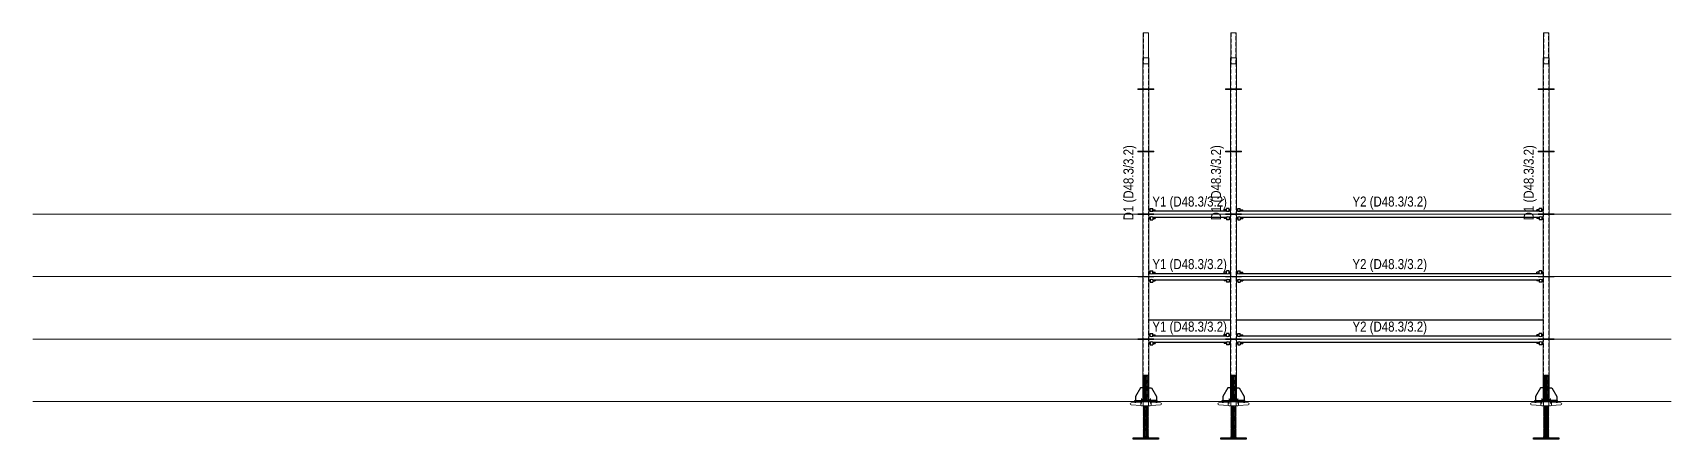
# Model space of a CAD drawing. Header units: millimetres. Extents: x 1363 to 2673, y 1173 to 1498.
import ezdxf
from ezdxf.enums import TextEntityAlignment as Align

# ---------------------------------------------------------------- set-up
doc = ezdxf.new("R2010")
doc.units = ezdxf.units.MM
doc.linetypes.add('DASHED', pattern=[0.75, 0.5, -0.25])
doc.linetypes.add('HIDDEN2', pattern=[4.7625, 3.175, -1.5875])
for name, color, linetype, lineweight in [('ISKELE BOLT (BEYKENT)', 5, 'Continuous', 20), ('ISKELE DETAY GIZLI (BEYKENT)', 8, 'HIDDEN2', 15), ('ISKELE DIKEY (BEYKENT)', 150, 'Continuous', 20), ('ISKELE FLANS (BEYKENT)', 160, 'Continuous', 20), ('ISKELE KOT (BEYKENT)', 253, 'DASHED', 20), ('ISKELE TABAN (BEYKENT)', 7, 'Continuous', 25), ('ISKELE YATAY (BEYKENT)', 210, 'Continuous', 30), ('TOPUK TAHTASI (BEYKENT)', 9, 'Continuous', 15), ('YAZI (BEYKENT)', 4, 'Continuous', 20)]:
    doc.layers.add(name, color=color, linetype=linetype, lineweight=lineweight)
doc.styles.add('YAZI (BEYKENT)', font='')
doc.styles.get('YAZI (BEYKENT)').set_extended_font_data('Bahnschrift Light Condensed')

msp = doc.modelspace()

# ---------------------------------------------------------------- texts
at = {"layer": 'YAZI (BEYKENT)', "style": 'YAZI (BEYKENT)'}
for p in [(2239.2, 1377.6), (2309.2, 1377.6), (2559.2, 1377.6)]:
    msp.add_text('D1 (D48.3/3.2)', height=8, rotation=90, dxfattribs=at).set_placement(p, align=Align.MIDDLE_CENTER)
for s, p in [('Y1 (D48.3/3.2)', (2288.1, 1362.6)), ('Y2 (D48.3/3.2)', (2448.1, 1362.6)), ('Y1 (D48.3/3.2)', (2288.1, 1312.6)), ('Y2 (D48.3/3.2)', (2448.1, 1312.6)), ('Y1 (D48.3/3.2)', (2288.1, 1262.6)), ('Y2 (D48.3/3.2)', (2448.1, 1262.6))]:
    msp.add_text(s, height=8, dxfattribs=at).set_placement(p, align=Align.MIDDLE_CENTER)

# ---------------------------------------------------------------- hatches: boundary and pattern name
at = {"layer": 'ISKELE BOLT (BEYKENT)'}
h = msp.add_hatch(color=256, dxfattribs=at)
h.dxf.hatch_style = 1
h.paths.add_polyline_path([(2250.5, 1203.6), (2248.7, 1203.6), (2248.7, 1202.6), (2250.5, 1202.6)])
h = msp.add_hatch(color=256, dxfattribs=at)
h.dxf.hatch_style = 1
h.paths.add_polyline_path([(2257.6, 1203.6), (2255.8, 1203.6), (2255.8, 1202.6), (2257.6, 1202.6)])
h = msp.add_hatch(color=256, dxfattribs=at)
h.dxf.hatch_style = 1
h.paths.add_polyline_path([(2320.5, 1203.6), (2318.7, 1203.6), (2318.7, 1202.6), (2320.5, 1202.6)])
h = msp.add_hatch(color=256, dxfattribs=at)
h.dxf.hatch_style = 1
h.paths.add_polyline_path([(2327.6, 1203.6), (2325.8, 1203.6), (2325.8, 1202.6), (2327.6, 1202.6)])
h = msp.add_hatch(color=256, dxfattribs=at)
h.dxf.hatch_style = 1
h.paths.add_polyline_path([(2570.5, 1203.6), (2568.7, 1203.6), (2568.7, 1202.6), (2570.5, 1202.6)])
h = msp.add_hatch(color=256, dxfattribs=at)
h.dxf.hatch_style = 1
h.paths.add_polyline_path([(2577.6, 1203.6), (2575.8, 1203.6), (2575.8, 1202.6), (2577.6, 1202.6)])
h = msp.add_hatch(color=256, dxfattribs=at)
h.dxf.hatch_style = 1
h.paths.add_polyline_path([(2246.1, 1173.6), (2245.1, 1173.6), (2245.1, 1172.6), (2246.1, 1172.6)])
h = msp.add_hatch(color=256, dxfattribs=at)
h.dxf.hatch_style = 1
h.paths.add_polyline_path([(2261.2, 1173.6), (2260.2, 1173.6), (2260.2, 1172.6), (2261.2, 1172.6)])
h = msp.add_hatch(color=256, dxfattribs=at)
h.dxf.hatch_style = 1
h.paths.add_polyline_path([(2316.1, 1173.6), (2315.1, 1173.6), (2315.1, 1172.6), (2316.1, 1172.6)])
h = msp.add_hatch(color=256, dxfattribs=at)
h.dxf.hatch_style = 1
h.paths.add_polyline_path([(2331.2, 1173.6), (2330.2, 1173.6), (2330.2, 1172.6), (2331.2, 1172.6)])
h = msp.add_hatch(color=256, dxfattribs=at)
h.dxf.hatch_style = 1
h.paths.add_polyline_path([(2566.1, 1173.6), (2565.1, 1173.6), (2565.1, 1172.6), (2566.1, 1172.6)])
h = msp.add_hatch(color=256, dxfattribs=at)
h.dxf.hatch_style = 1
h.paths.add_polyline_path([(2581.2, 1173.6), (2580.2, 1173.6), (2580.2, 1172.6), (2581.2, 1172.6)])

# ---------------------------------------------------------------- linework, layer by layer
for p, q in [((2248.7, 1203.6), (2248.7, 1202.6)), ((2248.7, 1203.6), (2248.7, 1202.6)), ((2248.7, 1203.6), (2250.5, 1203.6)), ((2248.7, 1202.6), (2250.5, 1202.6)), ((2249, 1202.2), (2249.7, 1202.6)), ((2249, 1199.5), (2249, 1202.2)), ((2249, 1199.5), (2249.7, 1199.2)), ((2249.6, 1205.1), (2249.6, 1201.1)), ((2249.6, 1205.1), (2249.6, 1201.1)), ((2251, 1202.6), (2249.7, 1202.6)), ((2256.6, 1199.2), (2249.7, 1199.2)), ((2251, 1202.2), (2250.3, 1202.6)), ((2251, 1199.5), (2250.3, 1199.2)), ((2250.5, 1203.6), (2250.5, 1202.6)), ((2250.5, 1203.6), (2250.5, 1202.6)), ((2251, 1202.2), (2252.4, 1202.6)), ((2255.3, 1202.6), (2251, 1202.6)), ((2251, 1202.2), (2251, 1199.5)), ((2251, 1199.5), (2252.4, 1199.2)), ((2251, 1198.4), (2255.3, 1197.6)), ((2251, 1197.6), (2255.3, 1196.9)), ((2251, 1196.9), (2255.3, 1196.1)), ((2251, 1196.1), (2255.3, 1195.3)), ((2251, 1195.3), (2255.3, 1194.6)), ((2251, 1194.6), (2255.3, 1193.8)), ((2251, 1193.8), (2255.3, 1193)), ((2251, 1193), (2255.3, 1192.3)), ((2251, 1192.3), (2255.3, 1191.5)), ((2251.1, 1199.2), (2255.3, 1198.4)), ((2251.7, 1198.8), (2254.6, 1198)), ((2251.7, 1198), (2254.6, 1197.3)), ((2251.7, 1197.3), (2254.6, 1196.5)), ((2251.7, 1196.5), (2254.6, 1195.7)), ((2251.7, 1195.7), (2254.6, 1195)), ((2251.7, 1195), (2254.6, 1194.2)), ((2251.7, 1194.2), (2254.6, 1193.4)), ((2251.7, 1193.4), (2254.6, 1192.7)), ((2251.7, 1192.7), (2254.6, 1191.9)), ((2253.2, 1199.2), (2254.6, 1198.8)), ((2255.3, 1202.2), (2253.9, 1202.6)), ((2255.3, 1199.5), (2253.9, 1199.2)), ((2255.3, 1202.2), (2256, 1202.6)), ((2256.6, 1202.6), (2255.3, 1202.6)), ((2255.3, 1202.2), (2255.3, 1199.5)), ((2255.3, 1199.5), (2256, 1199.2)), ((2255.8, 1203.6), (2255.8, 1202.6)), ((2255.8, 1203.6), (2255.8, 1202.6)), ((2255.8, 1203.6), (2257.6, 1203.6)), ((2255.8, 1202.6), (2257.6, 1202.6)), ((2257.3, 1202.2), (2256.6, 1202.6)), ((2257.3, 1199.5), (2256.6, 1199.2)), ((2256.7, 1205.1), (2256.7, 1201.1)), ((2257.3, 1199.5), (2257.3, 1202.2)), ((2257.6, 1203.6), (2257.6, 1202.6)), ((2257.6, 1203.6), (2257.6, 1202.6)), ((2318.7, 1203.6), (2318.7, 1202.6)), ((2318.7, 1203.6), (2318.7, 1202.6)), ((2318.7, 1203.6), (2320.5, 1203.6)), ((2318.7, 1202.6), (2320.5, 1202.6)), ((2319, 1202.2), (2319.7, 1202.6)), ((2319, 1199.5), (2319, 1202.2)), ((2319, 1199.5), (2319.7, 1199.2)), ((2319.6, 1205.1), (2319.6, 1201.1)), ((2319.6, 1205.1), (2319.6, 1201.1)), ((2321, 1202.6), (2319.7, 1202.6)), ((2326.6, 1199.2), (2319.7, 1199.2)), ((2321, 1202.2), (2320.3, 1202.6)), ((2321, 1199.5), (2320.3, 1199.2)), ((2320.5, 1203.6), (2320.5, 1202.6)), ((2320.5, 1203.6), (2320.5, 1202.6)), ((2321, 1202.2), (2322.4, 1202.6)), ((2325.3, 1202.6), (2321, 1202.6)), ((2321, 1202.2), (2321, 1199.5)), ((2321, 1199.5), (2322.4, 1199.2)), ((2321, 1198.4), (2325.3, 1197.6)), ((2321, 1197.6), (2325.3, 1196.9)), ((2321, 1196.9), (2325.3, 1196.1)), ((2321, 1196.1), (2325.3, 1195.3)), ((2321, 1195.3), (2325.3, 1194.6)), ((2321, 1194.6), (2325.3, 1193.8)), ((2321, 1193.8), (2325.3, 1193)), ((2321, 1193), (2325.3, 1192.3)), ((2321, 1192.3), (2325.3, 1191.5)), ((2321.1, 1199.2), (2325.3, 1198.4)), ((2321.7, 1198.8), (2324.6, 1198)), ((2321.7, 1198), (2324.6, 1197.3)), ((2321.7, 1197.3), (2324.6, 1196.5)), ((2321.7, 1196.5), (2324.6, 1195.7)), ((2321.7, 1195.7), (2324.6, 1195)), ((2321.7, 1195), (2324.6, 1194.2)), ((2321.7, 1194.2), (2324.6, 1193.4)), ((2321.7, 1193.4), (2324.6, 1192.7)), ((2321.7, 1192.7), (2324.6, 1191.9)), ((2323.2, 1199.2), (2324.6, 1198.8)), ((2325.3, 1202.2), (2323.9, 1202.6)), ((2325.3, 1199.5), (2323.9, 1199.2)), ((2325.3, 1202.2), (2326, 1202.6)), ((2326.6, 1202.6), (2325.3, 1202.6)), ((2325.3, 1202.2), (2325.3, 1199.5)), ((2325.3, 1199.5), (2326, 1199.2)), ((2325.8, 1203.6), (2325.8, 1202.6)), ((2325.8, 1203.6), (2325.8, 1202.6)), ((2325.8, 1203.6), (2327.6, 1203.6)), ((2325.8, 1202.6), (2327.6, 1202.6)), ((2327.3, 1202.2), (2326.6, 1202.6)), ((2327.3, 1199.5), (2326.6, 1199.2)), ((2326.7, 1205.1), (2326.7, 1201.1)), ((2327.3, 1199.5), (2327.3, 1202.2)), ((2327.6, 1203.6), (2327.6, 1202.6)), ((2327.6, 1203.6), (2327.6, 1202.6)), ((2568.7, 1203.6), (2568.7, 1202.6)), ((2568.7, 1203.6), (2568.7, 1202.6)), ((2568.7, 1203.6), (2570.5, 1203.6)), ((2568.7, 1202.6), (2570.5, 1202.6)), ((2569, 1202.2), (2569.7, 1202.6)), ((2569, 1199.5), (2569, 1202.2)), ((2569, 1199.5), (2569.7, 1199.2)), ((2569.6, 1205.1), (2569.6, 1201.1)), ((2569.6, 1205.1), (2569.6, 1201.1)), ((2571, 1202.6), (2569.7, 1202.6)), ((2576.6, 1199.2), (2569.7, 1199.2)), ((2571, 1202.2), (2570.3, 1202.6)), ((2571, 1199.5), (2570.3, 1199.2)), ((2570.5, 1203.6), (2570.5, 1202.6)), ((2570.5, 1203.6), (2570.5, 1202.6)), ((2571, 1202.2), (2572.4, 1202.6)), ((2575.3, 1202.6), (2571, 1202.6)), ((2571, 1202.2), (2571, 1199.5)), ((2571, 1199.5), (2572.4, 1199.2)), ((2571, 1198.4), (2575.3, 1197.6)), ((2571, 1197.6), (2575.3, 1196.9)), ((2571, 1196.9), (2575.3, 1196.1)), ((2571, 1196.1), (2575.3, 1195.3)), ((2571, 1195.3), (2575.3, 1194.6)), ((2571, 1194.6), (2575.3, 1193.8)), ((2571, 1193.8), (2575.3, 1193)), ((2571, 1193), (2575.3, 1192.3)), ((2571, 1192.3), (2575.3, 1191.5)), ((2571.1, 1199.2), (2575.3, 1198.4)), ((2571.7, 1198.8), (2574.6, 1198)), ((2571.7, 1198), (2574.6, 1197.3)), ((2571.7, 1197.3), (2574.6, 1196.5)), ((2571.7, 1196.5), (2574.6, 1195.7)), ((2571.7, 1195.7), (2574.6, 1195)), ((2571.7, 1195), (2574.6, 1194.2)), ((2571.7, 1194.2), (2574.6, 1193.4)), ((2571.7, 1193.4), (2574.6, 1192.7)), ((2571.7, 1192.7), (2574.6, 1191.9)), ((2573.2, 1199.2), (2574.6, 1198.8)), ((2575.3, 1202.2), (2573.9, 1202.6)), ((2575.3, 1199.5), (2573.9, 1199.2)), ((2575.3, 1202.2), (2576, 1202.6)), ((2576.6, 1202.6), (2575.3, 1202.6)), ((2575.3, 1202.2), (2575.3, 1199.5)), ((2575.3, 1199.5), (2576, 1199.2)), ((2575.8, 1203.6), (2575.8, 1202.6)), ((2575.8, 1203.6), (2575.8, 1202.6)), ((2575.8, 1203.6), (2577.6, 1203.6)), ((2575.8, 1202.6), (2577.6, 1202.6)), ((2577.3, 1202.2), (2576.6, 1202.6)), ((2577.3, 1199.5), (2576.6, 1199.2)), ((2576.7, 1205.1), (2576.7, 1201.1)), ((2577.3, 1199.5), (2577.3, 1202.2)), ((2577.6, 1203.6), (2577.6, 1202.6)), ((2577.6, 1203.6), (2577.6, 1202.6)), ((2251, 1191.5), (2255.3, 1190.7)), ((2251, 1190.7), (2255.3, 1190)), ((2251, 1190), (2255.3, 1189.2)), ((2251, 1189.2), (2255.3, 1188.4)), ((2251, 1188.4), (2255.3, 1187.7)), ((2251, 1187.7), (2255.3, 1186.9)), ((2251, 1186.9), (2255.3, 1186.1)), ((2251, 1186.1), (2255.3, 1185.4)), ((2251, 1185.4), (2255.3, 1184.6)), ((2251, 1184.6), (2255.3, 1183.8)), ((2251, 1183.8), (2255.3, 1183.1)), ((2251, 1183.1), (2255.3, 1182.3)), ((2251, 1182.3), (2255.3, 1181.5)), ((2251, 1181.5), (2255.3, 1180.8)), ((2251, 1180.8), (2255.3, 1180)), ((2251, 1180), (2255.3, 1179.2)), ((2251, 1179.2), (2255.3, 1178.5)), ((2251.7, 1191.9), (2254.6, 1191.1)), ((2251.7, 1191.1), (2254.6, 1190.4)), ((2251.7, 1190.4), (2254.6, 1189.6)), ((2251.7, 1189.6), (2254.6, 1188.8)), ((2251.7, 1188.8), (2254.6, 1188.1)), ((2251.7, 1188.1), (2254.6, 1187.3)), ((2251.7, 1187.3), (2254.6, 1186.5)), ((2251.7, 1186.5), (2254.6, 1185.8)), ((2251.7, 1185.8), (2254.6, 1185)), ((2251.7, 1185), (2254.6, 1184.2)), ((2251.7, 1184.2), (2254.6, 1183.5)), ((2251.7, 1183.5), (2254.6, 1182.7)), ((2251.7, 1182.7), (2254.6, 1181.9)), ((2251.7, 1181.9), (2254.6, 1181.2)), ((2251.7, 1181.2), (2254.6, 1180.4)), ((2251.7, 1180.4), (2254.6, 1179.6)), ((2251.7, 1179.6), (2254.6, 1178.9)), ((2321, 1191.5), (2325.3, 1190.7)), ((2321, 1190.7), (2325.3, 1190)), ((2321, 1190), (2325.3, 1189.2)), ((2321, 1189.2), (2325.3, 1188.4)), ((2321, 1188.4), (2325.3, 1187.7)), ((2321, 1187.7), (2325.3, 1186.9)), ((2321, 1186.9), (2325.3, 1186.1)), ((2321, 1186.1), (2325.3, 1185.4)), ((2321, 1185.4), (2325.3, 1184.6)), ((2321, 1184.6), (2325.3, 1183.8)), ((2321, 1183.8), (2325.3, 1183.1)), ((2321, 1183.1), (2325.3, 1182.3)), ((2321, 1182.3), (2325.3, 1181.5)), ((2321, 1181.5), (2325.3, 1180.8)), ((2321, 1180.8), (2325.3, 1180)), ((2321, 1180), (2325.3, 1179.2)), ((2321, 1179.2), (2325.3, 1178.5)), ((2321.7, 1191.9), (2324.6, 1191.1)), ((2321.7, 1191.1), (2324.6, 1190.4)), ((2321.7, 1190.4), (2324.6, 1189.6)), ((2321.7, 1189.6), (2324.6, 1188.8)), ((2321.7, 1188.8), (2324.6, 1188.1)), ((2321.7, 1188.1), (2324.6, 1187.3)), ((2321.7, 1187.3), (2324.6, 1186.5)), ((2321.7, 1186.5), (2324.6, 1185.8)), ((2321.7, 1185.8), (2324.6, 1185)), ((2321.7, 1185), (2324.6, 1184.2)), ((2321.7, 1184.2), (2324.6, 1183.5)), ((2321.7, 1183.5), (2324.6, 1182.7)), ((2321.7, 1182.7), (2324.6, 1181.9)), ((2321.7, 1181.9), (2324.6, 1181.2)), ((2321.7, 1181.2), (2324.6, 1180.4)), ((2321.7, 1180.4), (2324.6, 1179.6)), ((2321.7, 1179.6), (2324.6, 1178.9)), ((2571, 1191.5), (2575.3, 1190.7)), ((2571, 1190.7), (2575.3, 1190)), ((2571, 1190), (2575.3, 1189.2)), ((2571, 1189.2), (2575.3, 1188.4)), ((2571, 1188.4), (2575.3, 1187.7)), ((2571, 1187.7), (2575.3, 1186.9)), ((2571, 1186.9), (2575.3, 1186.1)), ((2571, 1186.1), (2575.3, 1185.4)), ((2571, 1185.4), (2575.3, 1184.6)), ((2571, 1184.6), (2575.3, 1183.8)), ((2571, 1183.8), (2575.3, 1183.1)), ((2571, 1183.1), (2575.3, 1182.3)), ((2571, 1182.3), (2575.3, 1181.5)), ((2571, 1181.5), (2575.3, 1180.8)), ((2571, 1180.8), (2575.3, 1180)), ((2571, 1180), (2575.3, 1179.2)), ((2571, 1179.2), (2575.3, 1178.5)), ((2571.7, 1191.9), (2574.6, 1191.1)), ((2571.7, 1191.1), (2574.6, 1190.4)), ((2571.7, 1190.4), (2574.6, 1189.6)), ((2571.7, 1189.6), (2574.6, 1188.8)), ((2571.7, 1188.8), (2574.6, 1188.1)), ((2571.7, 1188.1), (2574.6, 1187.3)), ((2571.7, 1187.3), (2574.6, 1186.5)), ((2571.7, 1186.5), (2574.6, 1185.8)), ((2571.7, 1185.8), (2574.6, 1185)), ((2571.7, 1185), (2574.6, 1184.2)), ((2571.7, 1184.2), (2574.6, 1183.5)), ((2571.7, 1183.5), (2574.6, 1182.7)), ((2571.7, 1182.7), (2574.6, 1181.9)), ((2571.7, 1181.9), (2574.6, 1181.2)), ((2571.7, 1181.2), (2574.6, 1180.4)), ((2571.7, 1180.4), (2574.6, 1179.6)), ((2571.7, 1179.6), (2574.6, 1178.9)), ((2251, 1178.5), (2255.3, 1177.7)), ((2251, 1177.7), (2255.3, 1176.9)), ((2251, 1176.9), (2255.3, 1176.2)), ((2251, 1176.2), (2255.3, 1175.4)), ((2251, 1175.4), (2255.3, 1174.6)), ((2251, 1174.6), (2253.1, 1174.3)), ((2251.7, 1178.9), (2254.6, 1178.1)), ((2251.7, 1178.1), (2254.6, 1177.3)), ((2251.7, 1177.3), (2254.6, 1176.6)), ((2251.7, 1176.6), (2254.6, 1175.8)), ((2251.7, 1175.8), (2254.6, 1175)), ((2251.7, 1175), (2254.6, 1174.3)), ((2321, 1178.5), (2325.3, 1177.7)), ((2321, 1177.7), (2325.3, 1176.9)), ((2321, 1176.9), (2325.3, 1176.2)), ((2321, 1176.2), (2325.3, 1175.4)), ((2321, 1175.4), (2325.3, 1174.6)), ((2321, 1174.6), (2323.1, 1174.3)), ((2321.7, 1178.9), (2324.6, 1178.1)), ((2321.7, 1178.1), (2324.6, 1177.3)), ((2321.7, 1177.3), (2324.6, 1176.6)), ((2321.7, 1176.6), (2324.6, 1175.8)), ((2321.7, 1175.8), (2324.6, 1175)), ((2321.7, 1175), (2324.6, 1174.3)), ((2571, 1178.5), (2575.3, 1177.7)), ((2571, 1177.7), (2575.3, 1176.9)), ((2571, 1176.9), (2575.3, 1176.2)), ((2571, 1176.2), (2575.3, 1175.4)), ((2571, 1175.4), (2575.3, 1174.6)), ((2571, 1174.6), (2573.1, 1174.3)), ((2571.7, 1178.9), (2574.6, 1178.1)), ((2571.7, 1178.1), (2574.6, 1177.3)), ((2571.7, 1177.3), (2574.6, 1176.6)), ((2571.7, 1176.6), (2574.6, 1175.8)), ((2571.7, 1175.8), (2574.6, 1175)), ((2571.7, 1175), (2574.6, 1174.3))]:
    msp.add_line(p, q, dxfattribs=at)
for points in [[(2249, 1202.2), (2249, 1199.5), (2241.4, 1200.1, -1), (2241.4, 1201.6)], [(2257.3, 1202.2), (2257.3, 1199.5), (2264.9, 1200.1, 1), (2264.9, 1201.6)], [(2319, 1202.2), (2319, 1199.5), (2311.4, 1200.1, -1), (2311.4, 1201.6)], [(2327.3, 1202.2), (2327.3, 1199.5), (2334.9, 1200.1, 1), (2334.9, 1201.6)], [(2569, 1202.2), (2569, 1199.5), (2561.4, 1200.1, -1), (2561.4, 1201.6)], [(2577.3, 1202.2), (2577.3, 1199.5), (2584.9, 1200.1, 1), (2584.9, 1201.6)]]:
    msp.add_lwpolyline(points, format="xyb", close=True, dxfattribs=at)
for points in [[(2251.7, 1198.8), (2251, 1198.4), (2251.7, 1198)], [(2251.7, 1198), (2251, 1197.6), (2251.7, 1197.3)], [(2251.7, 1197.3), (2251, 1196.9), (2251.7, 1196.5)], [(2251.7, 1196.5), (2251, 1196.1), (2251.7, 1195.7)], [(2251.7, 1195.7), (2251, 1195.3), (2251.7, 1195)], [(2251.7, 1195), (2251, 1194.6), (2251.7, 1194.2)], [(2251.7, 1194.2), (2251, 1193.8), (2251.7, 1193.4)], [(2251.7, 1193.4), (2251, 1193), (2251.7, 1192.7)], [(2251.7, 1192.7), (2251, 1192.3), (2251.7, 1191.9)], [(2251.1, 1199.2), (2251.7, 1198.8)], [(2254.6, 1198.8), (2255.2, 1199.2)], [(2254.6, 1198), (2255.3, 1198.4), (2254.6, 1198.8)], [(2254.6, 1197.3), (2255.3, 1197.6), (2254.6, 1198)], [(2254.6, 1196.5), (2255.3, 1196.9), (2254.6, 1197.3)], [(2254.6, 1195.7), (2255.3, 1196.1), (2254.6, 1196.5)], [(2254.6, 1195), (2255.3, 1195.3), (2254.6, 1195.7)], [(2254.6, 1194.2), (2255.3, 1194.6), (2254.6, 1195)], [(2254.6, 1193.4), (2255.3, 1193.8), (2254.6, 1194.2)], [(2254.6, 1192.7), (2255.3, 1193), (2254.6, 1193.4)], [(2254.6, 1191.9), (2255.3, 1192.3), (2254.6, 1192.7)], [(2321.7, 1198.8), (2321, 1198.4), (2321.7, 1198)], [(2321.7, 1198), (2321, 1197.6), (2321.7, 1197.3)], [(2321.7, 1197.3), (2321, 1196.9), (2321.7, 1196.5)], [(2321.7, 1196.5), (2321, 1196.1), (2321.7, 1195.7)], [(2321.7, 1195.7), (2321, 1195.3), (2321.7, 1195)], [(2321.7, 1195), (2321, 1194.6), (2321.7, 1194.2)], [(2321.7, 1194.2), (2321, 1193.8), (2321.7, 1193.4)], [(2321.7, 1193.4), (2321, 1193), (2321.7, 1192.7)], [(2321.7, 1192.7), (2321, 1192.3), (2321.7, 1191.9)], [(2321.1, 1199.2), (2321.7, 1198.8)], [(2324.6, 1198.8), (2325.2, 1199.2)], [(2324.6, 1198), (2325.3, 1198.4), (2324.6, 1198.8)], [(2324.6, 1197.3), (2325.3, 1197.6), (2324.6, 1198)], [(2324.6, 1196.5), (2325.3, 1196.9), (2324.6, 1197.3)], [(2324.6, 1195.7), (2325.3, 1196.1), (2324.6, 1196.5)], [(2324.6, 1195), (2325.3, 1195.3), (2324.6, 1195.7)], [(2324.6, 1194.2), (2325.3, 1194.6), (2324.6, 1195)], [(2324.6, 1193.4), (2325.3, 1193.8), (2324.6, 1194.2)], [(2324.6, 1192.7), (2325.3, 1193), (2324.6, 1193.4)], [(2324.6, 1191.9), (2325.3, 1192.3), (2324.6, 1192.7)], [(2571.7, 1198.8), (2571, 1198.4), (2571.7, 1198)], [(2571.7, 1198), (2571, 1197.6), (2571.7, 1197.3)], [(2571.7, 1197.3), (2571, 1196.9), (2571.7, 1196.5)], [(2571.7, 1196.5), (2571, 1196.1), (2571.7, 1195.7)], [(2571.7, 1195.7), (2571, 1195.3), (2571.7, 1195)], [(2571.7, 1195), (2571, 1194.6), (2571.7, 1194.2)], [(2571.7, 1194.2), (2571, 1193.8), (2571.7, 1193.4)], [(2571.7, 1193.4), (2571, 1193), (2571.7, 1192.7)], [(2571.7, 1192.7), (2571, 1192.3), (2571.7, 1191.9)], [(2571.1, 1199.2), (2571.7, 1198.8)], [(2574.6, 1198.8), (2575.2, 1199.2)], [(2574.6, 1198), (2575.3, 1198.4), (2574.6, 1198.8)], [(2574.6, 1197.3), (2575.3, 1197.6), (2574.6, 1198)], [(2574.6, 1196.5), (2575.3, 1196.9), (2574.6, 1197.3)], [(2574.6, 1195.7), (2575.3, 1196.1), (2574.6, 1196.5)], [(2574.6, 1195), (2575.3, 1195.3), (2574.6, 1195.7)], [(2574.6, 1194.2), (2575.3, 1194.6), (2574.6, 1195)], [(2574.6, 1193.4), (2575.3, 1193.8), (2574.6, 1194.2)], [(2574.6, 1192.7), (2575.3, 1193), (2574.6, 1193.4)], [(2574.6, 1191.9), (2575.3, 1192.3), (2574.6, 1192.7)], [(2251.7, 1191.9), (2251, 1191.5), (2251.7, 1191.1)], [(2251.7, 1191.1), (2251, 1190.7), (2251.7, 1190.4)], [(2251.7, 1190.4), (2251, 1190), (2251.7, 1189.6)], [(2251.7, 1189.6), (2251, 1189.2), (2251.7, 1188.8)], [(2251.7, 1188.8), (2251, 1188.4), (2251.7, 1188.1)], [(2251.7, 1188.1), (2251, 1187.7), (2251.7, 1187.3)], [(2251.7, 1187.3), (2251, 1186.9), (2251.7, 1186.5)], [(2251.7, 1186.5), (2251, 1186.1), (2251.7, 1185.8)], [(2251.7, 1185.8), (2251, 1185.4), (2251.7, 1185)], [(2251.7, 1185), (2251, 1184.6), (2251.7, 1184.2)], [(2251.7, 1184.2), (2251, 1183.8), (2251.7, 1183.5)], [(2251.7, 1183.5), (2251, 1183.1), (2251.7, 1182.7)], [(2251.7, 1182.7), (2251, 1182.3), (2251.7, 1181.9)], [(2251.7, 1181.9), (2251, 1181.5), (2251.7, 1181.2)], [(2251.7, 1181.2), (2251, 1180.8), (2251.7, 1180.4)], [(2251.7, 1180.4), (2251, 1180), (2251.7, 1179.6)], [(2251.7, 1179.6), (2251, 1179.2), (2251.7, 1178.9)], [(2254.6, 1191.1), (2255.3, 1191.5), (2254.6, 1191.9)], [(2254.6, 1190.4), (2255.3, 1190.7), (2254.6, 1191.1)], [(2254.6, 1189.6), (2255.3, 1190), (2254.6, 1190.4)], [(2254.6, 1188.8), (2255.3, 1189.2), (2254.6, 1189.6)], [(2254.6, 1188.1), (2255.3, 1188.4), (2254.6, 1188.8)], [(2254.6, 1187.3), (2255.3, 1187.7), (2254.6, 1188.1)], [(2254.6, 1186.5), (2255.3, 1186.9), (2254.6, 1187.3)], [(2254.6, 1185.8), (2255.3, 1186.1), (2254.6, 1186.5)], [(2254.6, 1185), (2255.3, 1185.4), (2254.6, 1185.8)], [(2254.6, 1184.2), (2255.3, 1184.6), (2254.6, 1185)], [(2254.6, 1183.5), (2255.3, 1183.8), (2254.6, 1184.2)], [(2254.6, 1182.7), (2255.3, 1183.1), (2254.6, 1183.5)], [(2254.6, 1181.9), (2255.3, 1182.3), (2254.6, 1182.7)], [(2254.6, 1181.2), (2255.3, 1181.5), (2254.6, 1181.9)], [(2254.6, 1180.4), (2255.3, 1180.8), (2254.6, 1181.2)], [(2254.6, 1179.6), (2255.3, 1180), (2254.6, 1180.4)], [(2254.6, 1178.9), (2255.3, 1179.2), (2254.6, 1179.6)], [(2321.7, 1191.9), (2321, 1191.5), (2321.7, 1191.1)], [(2321.7, 1191.1), (2321, 1190.7), (2321.7, 1190.4)], [(2321.7, 1190.4), (2321, 1190), (2321.7, 1189.6)], [(2321.7, 1189.6), (2321, 1189.2), (2321.7, 1188.8)], [(2321.7, 1188.8), (2321, 1188.4), (2321.7, 1188.1)], [(2321.7, 1188.1), (2321, 1187.7), (2321.7, 1187.3)], [(2321.7, 1187.3), (2321, 1186.9), (2321.7, 1186.5)], [(2321.7, 1186.5), (2321, 1186.1), (2321.7, 1185.8)], [(2321.7, 1185.8), (2321, 1185.4), (2321.7, 1185)], [(2321.7, 1185), (2321, 1184.6), (2321.7, 1184.2)], [(2321.7, 1184.2), (2321, 1183.8), (2321.7, 1183.5)], [(2321.7, 1183.5), (2321, 1183.1), (2321.7, 1182.7)], [(2321.7, 1182.7), (2321, 1182.3), (2321.7, 1181.9)], [(2321.7, 1181.9), (2321, 1181.5), (2321.7, 1181.2)], [(2321.7, 1181.2), (2321, 1180.8), (2321.7, 1180.4)], [(2321.7, 1180.4), (2321, 1180), (2321.7, 1179.6)], [(2321.7, 1179.6), (2321, 1179.2), (2321.7, 1178.9)], [(2324.6, 1191.1), (2325.3, 1191.5), (2324.6, 1191.9)], [(2324.6, 1190.4), (2325.3, 1190.7), (2324.6, 1191.1)], [(2324.6, 1189.6), (2325.3, 1190), (2324.6, 1190.4)], [(2324.6, 1188.8), (2325.3, 1189.2), (2324.6, 1189.6)], [(2324.6, 1188.1), (2325.3, 1188.4), (2324.6, 1188.8)], [(2324.6, 1187.3), (2325.3, 1187.7), (2324.6, 1188.1)], [(2324.6, 1186.5), (2325.3, 1186.9), (2324.6, 1187.3)], [(2324.6, 1185.8), (2325.3, 1186.1), (2324.6, 1186.5)], [(2324.6, 1185), (2325.3, 1185.4), (2324.6, 1185.8)], [(2324.6, 1184.2), (2325.3, 1184.6), (2324.6, 1185)], [(2324.6, 1183.5), (2325.3, 1183.8), (2324.6, 1184.2)], [(2324.6, 1182.7), (2325.3, 1183.1), (2324.6, 1183.5)], [(2324.6, 1181.9), (2325.3, 1182.3), (2324.6, 1182.7)], [(2324.6, 1181.2), (2325.3, 1181.5), (2324.6, 1181.9)], [(2324.6, 1180.4), (2325.3, 1180.8), (2324.6, 1181.2)], [(2324.6, 1179.6), (2325.3, 1180), (2324.6, 1180.4)], [(2324.6, 1178.9), (2325.3, 1179.2), (2324.6, 1179.6)], [(2571.7, 1191.9), (2571, 1191.5), (2571.7, 1191.1)], [(2571.7, 1191.1), (2571, 1190.7), (2571.7, 1190.4)], [(2571.7, 1190.4), (2571, 1190), (2571.7, 1189.6)], [(2571.7, 1189.6), (2571, 1189.2), (2571.7, 1188.8)], [(2571.7, 1188.8), (2571, 1188.4), (2571.7, 1188.1)], [(2571.7, 1188.1), (2571, 1187.7), (2571.7, 1187.3)], [(2571.7, 1187.3), (2571, 1186.9), (2571.7, 1186.5)], [(2571.7, 1186.5), (2571, 1186.1), (2571.7, 1185.8)], [(2571.7, 1185.8), (2571, 1185.4), (2571.7, 1185)], [(2571.7, 1185), (2571, 1184.6), (2571.7, 1184.2)], [(2571.7, 1184.2), (2571, 1183.8), (2571.7, 1183.5)], [(2571.7, 1183.5), (2571, 1183.1), (2571.7, 1182.7)], [(2571.7, 1182.7), (2571, 1182.3), (2571.7, 1181.9)], [(2571.7, 1181.9), (2571, 1181.5), (2571.7, 1181.2)], [(2571.7, 1181.2), (2571, 1180.8), (2571.7, 1180.4)], [(2571.7, 1180.4), (2571, 1180), (2571.7, 1179.6)], [(2571.7, 1179.6), (2571, 1179.2), (2571.7, 1178.9)], [(2574.6, 1191.1), (2575.3, 1191.5), (2574.6, 1191.9)], [(2574.6, 1190.4), (2575.3, 1190.7), (2574.6, 1191.1)], [(2574.6, 1189.6), (2575.3, 1190), (2574.6, 1190.4)], [(2574.6, 1188.8), (2575.3, 1189.2), (2574.6, 1189.6)], [(2574.6, 1188.1), (2575.3, 1188.4), (2574.6, 1188.8)], [(2574.6, 1187.3), (2575.3, 1187.7), (2574.6, 1188.1)], [(2574.6, 1186.5), (2575.3, 1186.9), (2574.6, 1187.3)], [(2574.6, 1185.8), (2575.3, 1186.1), (2574.6, 1186.5)], [(2574.6, 1185), (2575.3, 1185.4), (2574.6, 1185.8)], [(2574.6, 1184.2), (2575.3, 1184.6), (2574.6, 1185)], [(2574.6, 1183.5), (2575.3, 1183.8), (2574.6, 1184.2)], [(2574.6, 1182.7), (2575.3, 1183.1), (2574.6, 1183.5)], [(2574.6, 1181.9), (2575.3, 1182.3), (2574.6, 1182.7)], [(2574.6, 1181.2), (2575.3, 1181.5), (2574.6, 1181.9)], [(2574.6, 1180.4), (2575.3, 1180.8), (2574.6, 1181.2)], [(2574.6, 1179.6), (2575.3, 1180), (2574.6, 1180.4)], [(2574.6, 1178.9), (2575.3, 1179.2), (2574.6, 1179.6)], [(2245.1, 1173.6), (2246.1, 1173.6), (2246.1, 1172.6), (2245.1, 1172.6), (2245.1, 1173.6)], [(2251.7, 1178.9), (2251, 1178.5), (2251.7, 1178.1)], [(2251.7, 1178.1), (2251, 1177.7), (2251.7, 1177.3)], [(2251.7, 1177.3), (2251, 1176.9), (2251.7, 1176.6)], [(2251.7, 1176.6), (2251, 1176.2), (2251.7, 1175.8)], [(2251.7, 1175.8), (2251, 1175.4), (2251.7, 1175)], [(2251.7, 1175), (2251, 1174.6), (2251.7, 1174.3)], [(2254.6, 1178.1), (2255.3, 1178.5), (2254.6, 1178.9)], [(2254.6, 1177.3), (2255.3, 1177.7), (2254.6, 1178.1)], [(2254.6, 1176.6), (2255.3, 1176.9), (2254.6, 1177.3)], [(2254.6, 1175.8), (2255.3, 1176.2), (2254.6, 1176.6)], [(2254.6, 1175), (2255.3, 1175.4), (2254.6, 1175.8)], [(2254.6, 1174.3), (2255.3, 1174.6), (2254.6, 1175)], [(2261.2, 1173.6), (2260.2, 1173.6), (2260.2, 1172.6), (2261.2, 1172.6), (2261.2, 1173.6)], [(2315.1, 1173.6), (2316.1, 1173.6), (2316.1, 1172.6), (2315.1, 1172.6), (2315.1, 1173.6)], [(2321.7, 1178.9), (2321, 1178.5), (2321.7, 1178.1)], [(2321.7, 1178.1), (2321, 1177.7), (2321.7, 1177.3)], [(2321.7, 1177.3), (2321, 1176.9), (2321.7, 1176.6)], [(2321.7, 1176.6), (2321, 1176.2), (2321.7, 1175.8)], [(2321.7, 1175.8), (2321, 1175.4), (2321.7, 1175)], [(2321.7, 1175), (2321, 1174.6), (2321.7, 1174.3)], [(2324.6, 1178.1), (2325.3, 1178.5), (2324.6, 1178.9)], [(2324.6, 1177.3), (2325.3, 1177.7), (2324.6, 1178.1)], [(2324.6, 1176.6), (2325.3, 1176.9), (2324.6, 1177.3)], [(2324.6, 1175.8), (2325.3, 1176.2), (2324.6, 1176.6)], [(2324.6, 1175), (2325.3, 1175.4), (2324.6, 1175.8)], [(2324.6, 1174.3), (2325.3, 1174.6), (2324.6, 1175)], [(2331.2, 1173.6), (2330.2, 1173.6), (2330.2, 1172.6), (2331.2, 1172.6), (2331.2, 1173.6)], [(2565.1, 1173.6), (2566.1, 1173.6), (2566.1, 1172.6), (2565.1, 1172.6), (2565.1, 1173.6)], [(2571.7, 1178.9), (2571, 1178.5), (2571.7, 1178.1)], [(2571.7, 1178.1), (2571, 1177.7), (2571.7, 1177.3)], [(2571.7, 1177.3), (2571, 1176.9), (2571.7, 1176.6)], [(2571.7, 1176.6), (2571, 1176.2), (2571.7, 1175.8)], [(2571.7, 1175.8), (2571, 1175.4), (2571.7, 1175)], [(2571.7, 1175), (2571, 1174.6), (2571.7, 1174.3)], [(2574.6, 1178.1), (2575.3, 1178.5), (2574.6, 1178.9)], [(2574.6, 1177.3), (2575.3, 1177.7), (2574.6, 1178.1)], [(2574.6, 1176.6), (2575.3, 1176.9), (2574.6, 1177.3)], [(2574.6, 1175.8), (2575.3, 1176.2), (2574.6, 1176.6)], [(2574.6, 1175), (2575.3, 1175.4), (2574.6, 1175.8)], [(2574.6, 1174.3), (2575.3, 1174.6), (2574.6, 1175)], [(2581.2, 1173.6), (2580.2, 1173.6), (2580.2, 1172.6), (2581.2, 1172.6), (2581.2, 1173.6)]]:
    msp.add_lwpolyline(points, dxfattribs=at)
at = {"layer": 'ISKELE DETAY GIZLI (BEYKENT)'}
for p, q in [((2251, 1223.4), (2255.3, 1222.6)), ((2251, 1222.6), (2255.3, 1221.9)), ((2251, 1221.9), (2255.3, 1221.1)), ((2251, 1221.1), (2255.3, 1220.3)), ((2251, 1220.3), (2255.3, 1219.6)), ((2251, 1219.6), (2255.3, 1218.8)), ((2251, 1218.8), (2255.3, 1218)), ((2251.7, 1223.8), (2254.6, 1223)), ((2251.7, 1223), (2254.6, 1222.2)), ((2251.7, 1222.2), (2254.6, 1221.5)), ((2251.7, 1221.5), (2254.6, 1220.7)), ((2251.7, 1220.7), (2254.6, 1219.9)), ((2251.7, 1219.9), (2254.6, 1219.2)), ((2251.7, 1219.2), (2254.6, 1218.4)), ((2251.7, 1218.4), (2254.6, 1217.6)), ((2253.2, 1223.8), (2255.3, 1223.4)), ((2321, 1223.4), (2325.3, 1222.6)), ((2321, 1222.6), (2325.3, 1221.9)), ((2321, 1221.9), (2325.3, 1221.1)), ((2321, 1221.1), (2325.3, 1220.3)), ((2321, 1220.3), (2325.3, 1219.6)), ((2321, 1219.6), (2325.3, 1218.8)), ((2321, 1218.8), (2325.3, 1218)), ((2321.7, 1223.8), (2324.6, 1223)), ((2321.7, 1223), (2324.6, 1222.2)), ((2321.7, 1222.2), (2324.6, 1221.5)), ((2321.7, 1221.5), (2324.6, 1220.7)), ((2321.7, 1220.7), (2324.6, 1219.9)), ((2321.7, 1219.9), (2324.6, 1219.2)), ((2321.7, 1219.2), (2324.6, 1218.4)), ((2321.7, 1218.4), (2324.6, 1217.6)), ((2323.2, 1223.8), (2325.3, 1223.4)), ((2571, 1223.4), (2575.3, 1222.6)), ((2571, 1222.6), (2575.3, 1221.9)), ((2571, 1221.9), (2575.3, 1221.1)), ((2571, 1221.1), (2575.3, 1220.3)), ((2571, 1220.3), (2575.3, 1219.6)), ((2571, 1219.6), (2575.3, 1218.8)), ((2571, 1218.8), (2575.3, 1218)), ((2571.7, 1223.8), (2574.6, 1223)), ((2571.7, 1223), (2574.6, 1222.2)), ((2571.7, 1222.2), (2574.6, 1221.5)), ((2571.7, 1221.5), (2574.6, 1220.7)), ((2571.7, 1220.7), (2574.6, 1219.9)), ((2571.7, 1219.9), (2574.6, 1219.2)), ((2571.7, 1219.2), (2574.6, 1218.4)), ((2571.7, 1218.4), (2574.6, 1217.6)), ((2573.2, 1223.8), (2575.3, 1223.4)), ((2251, 1218), (2255.3, 1217.3)), ((2251, 1217.3), (2255.3, 1216.5)), ((2251, 1216.5), (2255.3, 1215.7)), ((2251, 1215.7), (2255.3, 1215)), ((2251, 1215), (2255.3, 1214.2)), ((2251, 1214.2), (2255.3, 1213.4)), ((2251, 1213.4), (2255.3, 1212.7)), ((2251, 1212.7), (2255.3, 1211.9)), ((2251, 1211.9), (2255.3, 1211.1)), ((2251, 1211.1), (2255.3, 1210.4)), ((2251, 1210.4), (2255.3, 1209.6)), ((2251, 1209.6), (2255.3, 1208.8)), ((2251, 1208.8), (2255.3, 1208.1)), ((2251, 1208.1), (2255.3, 1207.3)), ((2251, 1207.3), (2255.3, 1206.5)), ((2251, 1206.5), (2255.3, 1205.8)), ((2251, 1205.8), (2255.3, 1205)), ((2251.7, 1217.6), (2254.6, 1216.9)), ((2251.7, 1216.9), (2254.6, 1216.1)), ((2251.7, 1216.1), (2254.6, 1215.3)), ((2251.7, 1215.3), (2254.6, 1214.6)), ((2251.7, 1214.6), (2254.6, 1213.8)), ((2251.7, 1213.8), (2254.6, 1213)), ((2251.7, 1213), (2254.6, 1212.3)), ((2251.7, 1212.3), (2254.6, 1211.5)), ((2251.7, 1211.5), (2254.6, 1210.7)), ((2251.7, 1210.7), (2254.6, 1210)), ((2251.7, 1210), (2254.6, 1209.2)), ((2251.7, 1209.2), (2254.6, 1208.4)), ((2251.7, 1208.4), (2254.6, 1207.7)), ((2251.7, 1207.7), (2254.6, 1206.9)), ((2251.7, 1206.9), (2254.6, 1206.1)), ((2251.7, 1206.1), (2254.6, 1205.4)), ((2251.7, 1205.4), (2254.6, 1204.6)), ((2321, 1218), (2325.3, 1217.3)), ((2321, 1217.3), (2325.3, 1216.5)), ((2321, 1216.5), (2325.3, 1215.7)), ((2321, 1215.7), (2325.3, 1215)), ((2321, 1215), (2325.3, 1214.2)), ((2321, 1214.2), (2325.3, 1213.4)), ((2321, 1213.4), (2325.3, 1212.7)), ((2321, 1212.7), (2325.3, 1211.9)), ((2321, 1211.9), (2325.3, 1211.1)), ((2321, 1211.1), (2325.3, 1210.4)), ((2321, 1210.4), (2325.3, 1209.6)), ((2321, 1209.6), (2325.3, 1208.8)), ((2321, 1208.8), (2325.3, 1208.1)), ((2321, 1208.1), (2325.3, 1207.3)), ((2321, 1207.3), (2325.3, 1206.5)), ((2321, 1206.5), (2325.3, 1205.8)), ((2321, 1205.8), (2325.3, 1205)), ((2321.7, 1217.6), (2324.6, 1216.9)), ((2321.7, 1216.9), (2324.6, 1216.1)), ((2321.7, 1216.1), (2324.6, 1215.3)), ((2321.7, 1215.3), (2324.6, 1214.6)), ((2321.7, 1214.6), (2324.6, 1213.8)), ((2321.7, 1213.8), (2324.6, 1213)), ((2321.7, 1213), (2324.6, 1212.3)), ((2321.7, 1212.3), (2324.6, 1211.5)), ((2321.7, 1211.5), (2324.6, 1210.7)), ((2321.7, 1210.7), (2324.6, 1210)), ((2321.7, 1210), (2324.6, 1209.2)), ((2321.7, 1209.2), (2324.6, 1208.4)), ((2321.7, 1208.4), (2324.6, 1207.7)), ((2321.7, 1207.7), (2324.6, 1206.9)), ((2321.7, 1206.9), (2324.6, 1206.1)), ((2321.7, 1206.1), (2324.6, 1205.4)), ((2321.7, 1205.4), (2324.6, 1204.6)), ((2571, 1218), (2575.3, 1217.3)), ((2571, 1217.3), (2575.3, 1216.5)), ((2571, 1216.5), (2575.3, 1215.7)), ((2571, 1215.7), (2575.3, 1215)), ((2571, 1215), (2575.3, 1214.2)), ((2571, 1214.2), (2575.3, 1213.4)), ((2571, 1213.4), (2575.3, 1212.7)), ((2571, 1212.7), (2575.3, 1211.9)), ((2571, 1211.9), (2575.3, 1211.1)), ((2571, 1211.1), (2575.3, 1210.4)), ((2571, 1210.4), (2575.3, 1209.6)), ((2571, 1209.6), (2575.3, 1208.8)), ((2571, 1208.8), (2575.3, 1208.1)), ((2571, 1208.1), (2575.3, 1207.3)), ((2571, 1207.3), (2575.3, 1206.5)), ((2571, 1206.5), (2575.3, 1205.8)), ((2571, 1205.8), (2575.3, 1205)), ((2571.7, 1217.6), (2574.6, 1216.9)), ((2571.7, 1216.9), (2574.6, 1216.1)), ((2571.7, 1216.1), (2574.6, 1215.3)), ((2571.7, 1215.3), (2574.6, 1214.6)), ((2571.7, 1214.6), (2574.6, 1213.8)), ((2571.7, 1213.8), (2574.6, 1213)), ((2571.7, 1213), (2574.6, 1212.3)), ((2571.7, 1212.3), (2574.6, 1211.5)), ((2571.7, 1211.5), (2574.6, 1210.7)), ((2571.7, 1210.7), (2574.6, 1210)), ((2571.7, 1210), (2574.6, 1209.2)), ((2571.7, 1209.2), (2574.6, 1208.4)), ((2571.7, 1208.4), (2574.6, 1207.7)), ((2571.7, 1207.7), (2574.6, 1206.9)), ((2571.7, 1206.9), (2574.6, 1206.1)), ((2571.7, 1206.1), (2574.6, 1205.4)), ((2571.7, 1205.4), (2574.6, 1204.6)), ((2251, 1205), (2255.3, 1204.2)), ((2251, 1204.2), (2255.3, 1203.5)), ((2251, 1203.5), (2255.3, 1202.7)), ((2251, 1202.7), (2251.8, 1202.6)), ((2251.7, 1204.6), (2254.6, 1203.8)), ((2251.7, 1203.8), (2254.6, 1203.1)), ((2251.7, 1203.1), (2253.7, 1202.6)), ((2321, 1205), (2325.3, 1204.2)), ((2321, 1204.2), (2325.3, 1203.5)), ((2321, 1203.5), (2325.3, 1202.7)), ((2321, 1202.7), (2321.8, 1202.6)), ((2321.7, 1204.6), (2324.6, 1203.8)), ((2321.7, 1203.8), (2324.6, 1203.1)), ((2321.7, 1203.1), (2323.7, 1202.6)), ((2571, 1205), (2575.3, 1204.2)), ((2571, 1204.2), (2575.3, 1203.5)), ((2571, 1203.5), (2575.3, 1202.7)), ((2571, 1202.7), (2571.8, 1202.6)), ((2571.7, 1204.6), (2574.6, 1203.8)), ((2571.7, 1203.8), (2574.6, 1203.1)), ((2571.7, 1203.1), (2573.7, 1202.6))]:
    msp.add_line(p, q, dxfattribs=at)
for points in [[(2251.2, 1472.6), (2255.1, 1472.6), (2255.1, 1497.6), (2251.2, 1497.6)], [(2321.2, 1472.6), (2325.1, 1472.6), (2325.1, 1497.6), (2321.2, 1497.6)], [(2571.2, 1472.6), (2575.1, 1472.6), (2575.1, 1497.6), (2571.2, 1497.6)], [(2251, 1203.6), (2255.3, 1203.6), (2255.3, 1477.6), (2251, 1477.6)], [(2321, 1203.6), (2325.3, 1203.6), (2325.3, 1477.6), (2321, 1477.6)], [(2571, 1203.6), (2575.3, 1203.6), (2575.3, 1477.6), (2571, 1477.6)]]:
    msp.add_lwpolyline(points, close=True, dxfattribs=at)
for points in [[(2251.7, 1223.8), (2251, 1223.4), (2251.7, 1223)], [(2251.7, 1223), (2251, 1222.6), (2251.7, 1222.2)], [(2251.7, 1222.2), (2251, 1221.9), (2251.7, 1221.5)], [(2251.7, 1221.5), (2251, 1221.1), (2251.7, 1220.7)], [(2251.7, 1220.7), (2251, 1220.3), (2251.7, 1219.9)], [(2251.7, 1219.9), (2251, 1219.6), (2251.7, 1219.2)], [(2251.7, 1219.2), (2251, 1218.8), (2251.7, 1218.4)], [(2251.7, 1218.4), (2251, 1218), (2251.7, 1217.6)], [(2254.6, 1223), (2255.3, 1223.4), (2254.6, 1223.8), (2251.7, 1223.8)], [(2254.6, 1222.2), (2255.3, 1222.6), (2254.6, 1223)], [(2254.6, 1221.5), (2255.3, 1221.9), (2254.6, 1222.2)], [(2254.6, 1220.7), (2255.3, 1221.1), (2254.6, 1221.5)], [(2254.6, 1219.9), (2255.3, 1220.3), (2254.6, 1220.7)], [(2254.6, 1219.2), (2255.3, 1219.6), (2254.6, 1219.9)], [(2254.6, 1218.4), (2255.3, 1218.8), (2254.6, 1219.2)], [(2254.6, 1217.6), (2255.3, 1218), (2254.6, 1218.4)], [(2321.7, 1223.8), (2321, 1223.4), (2321.7, 1223)], [(2321.7, 1223), (2321, 1222.6), (2321.7, 1222.2)], [(2321.7, 1222.2), (2321, 1221.9), (2321.7, 1221.5)], [(2321.7, 1221.5), (2321, 1221.1), (2321.7, 1220.7)], [(2321.7, 1220.7), (2321, 1220.3), (2321.7, 1219.9)], [(2321.7, 1219.9), (2321, 1219.6), (2321.7, 1219.2)], [(2321.7, 1219.2), (2321, 1218.8), (2321.7, 1218.4)], [(2321.7, 1218.4), (2321, 1218), (2321.7, 1217.6)], [(2324.6, 1223), (2325.3, 1223.4), (2324.6, 1223.8), (2321.7, 1223.8)], [(2324.6, 1222.2), (2325.3, 1222.6), (2324.6, 1223)], [(2324.6, 1221.5), (2325.3, 1221.9), (2324.6, 1222.2)], [(2324.6, 1220.7), (2325.3, 1221.1), (2324.6, 1221.5)], [(2324.6, 1219.9), (2325.3, 1220.3), (2324.6, 1220.7)], [(2324.6, 1219.2), (2325.3, 1219.6), (2324.6, 1219.9)], [(2324.6, 1218.4), (2325.3, 1218.8), (2324.6, 1219.2)], [(2324.6, 1217.6), (2325.3, 1218), (2324.6, 1218.4)], [(2571.7, 1223.8), (2571, 1223.4), (2571.7, 1223)], [(2571.7, 1223), (2571, 1222.6), (2571.7, 1222.2)], [(2571.7, 1222.2), (2571, 1221.9), (2571.7, 1221.5)], [(2571.7, 1221.5), (2571, 1221.1), (2571.7, 1220.7)], [(2571.7, 1220.7), (2571, 1220.3), (2571.7, 1219.9)], [(2571.7, 1219.9), (2571, 1219.6), (2571.7, 1219.2)], [(2571.7, 1219.2), (2571, 1218.8), (2571.7, 1218.4)], [(2571.7, 1218.4), (2571, 1218), (2571.7, 1217.6)], [(2574.6, 1223), (2575.3, 1223.4), (2574.6, 1223.8), (2571.7, 1223.8)], [(2574.6, 1222.2), (2575.3, 1222.6), (2574.6, 1223)], [(2574.6, 1221.5), (2575.3, 1221.9), (2574.6, 1222.2)], [(2574.6, 1220.7), (2575.3, 1221.1), (2574.6, 1221.5)], [(2574.6, 1219.9), (2575.3, 1220.3), (2574.6, 1220.7)], [(2574.6, 1219.2), (2575.3, 1219.6), (2574.6, 1219.9)], [(2574.6, 1218.4), (2575.3, 1218.8), (2574.6, 1219.2)], [(2574.6, 1217.6), (2575.3, 1218), (2574.6, 1218.4)], [(2251.7, 1217.6), (2251, 1217.3), (2251.7, 1216.9)], [(2251.7, 1216.9), (2251, 1216.5), (2251.7, 1216.1)], [(2251.7, 1216.1), (2251, 1215.7), (2251.7, 1215.3)], [(2251.7, 1215.3), (2251, 1215), (2251.7, 1214.6)], [(2251.7, 1214.6), (2251, 1214.2), (2251.7, 1213.8)], [(2251.7, 1213.8), (2251, 1213.4), (2251.7, 1213)], [(2251.7, 1213), (2251, 1212.7), (2251.7, 1212.3)], [(2251.7, 1212.3), (2251, 1211.9), (2251.7, 1211.5)], [(2251.7, 1211.5), (2251, 1211.1), (2251.7, 1210.7)], [(2251.7, 1210.7), (2251, 1210.4), (2251.7, 1210)], [(2251.7, 1210), (2251, 1209.6), (2251.7, 1209.2)], [(2251.7, 1209.2), (2251, 1208.8), (2251.7, 1208.4)], [(2251.7, 1208.4), (2251, 1208.1), (2251.7, 1207.7)], [(2251.7, 1207.7), (2251, 1207.3), (2251.7, 1206.9)], [(2251.7, 1206.9), (2251, 1206.5), (2251.7, 1206.1)], [(2251.7, 1206.1), (2251, 1205.8), (2251.7, 1205.4)], [(2251.7, 1205.4), (2251, 1205), (2251.7, 1204.6)], [(2254.6, 1216.9), (2255.3, 1217.3), (2254.6, 1217.6)], [(2254.6, 1216.1), (2255.3, 1216.5), (2254.6, 1216.9)], [(2254.6, 1215.3), (2255.3, 1215.7), (2254.6, 1216.1)], [(2254.6, 1214.6), (2255.3, 1215), (2254.6, 1215.3)], [(2254.6, 1213.8), (2255.3, 1214.2), (2254.6, 1214.6)], [(2254.6, 1213), (2255.3, 1213.4), (2254.6, 1213.8)], [(2254.6, 1212.3), (2255.3, 1212.7), (2254.6, 1213)], [(2254.6, 1211.5), (2255.3, 1211.9), (2254.6, 1212.3)], [(2254.6, 1210.7), (2255.3, 1211.1), (2254.6, 1211.5)], [(2254.6, 1210), (2255.3, 1210.4), (2254.6, 1210.7)], [(2254.6, 1209.2), (2255.3, 1209.6), (2254.6, 1210)], [(2254.6, 1208.4), (2255.3, 1208.8), (2254.6, 1209.2)], [(2254.6, 1207.7), (2255.3, 1208.1), (2254.6, 1208.4)], [(2254.6, 1206.9), (2255.3, 1207.3), (2254.6, 1207.7)], [(2254.6, 1206.1), (2255.3, 1206.5), (2254.6, 1206.9)], [(2254.6, 1205.4), (2255.3, 1205.8), (2254.6, 1206.1)], [(2254.6, 1204.6), (2255.3, 1205), (2254.6, 1205.4)], [(2321.7, 1217.6), (2321, 1217.3), (2321.7, 1216.9)], [(2321.7, 1216.9), (2321, 1216.5), (2321.7, 1216.1)], [(2321.7, 1216.1), (2321, 1215.7), (2321.7, 1215.3)], [(2321.7, 1215.3), (2321, 1215), (2321.7, 1214.6)], [(2321.7, 1214.6), (2321, 1214.2), (2321.7, 1213.8)], [(2321.7, 1213.8), (2321, 1213.4), (2321.7, 1213)], [(2321.7, 1213), (2321, 1212.7), (2321.7, 1212.3)], [(2321.7, 1212.3), (2321, 1211.9), (2321.7, 1211.5)], [(2321.7, 1211.5), (2321, 1211.1), (2321.7, 1210.7)], [(2321.7, 1210.7), (2321, 1210.4), (2321.7, 1210)], [(2321.7, 1210), (2321, 1209.6), (2321.7, 1209.2)], [(2321.7, 1209.2), (2321, 1208.8), (2321.7, 1208.4)], [(2321.7, 1208.4), (2321, 1208.1), (2321.7, 1207.7)], [(2321.7, 1207.7), (2321, 1207.3), (2321.7, 1206.9)], [(2321.7, 1206.9), (2321, 1206.5), (2321.7, 1206.1)], [(2321.7, 1206.1), (2321, 1205.8), (2321.7, 1205.4)], [(2321.7, 1205.4), (2321, 1205), (2321.7, 1204.6)], [(2324.6, 1216.9), (2325.3, 1217.3), (2324.6, 1217.6)], [(2324.6, 1216.1), (2325.3, 1216.5), (2324.6, 1216.9)], [(2324.6, 1215.3), (2325.3, 1215.7), (2324.6, 1216.1)], [(2324.6, 1214.6), (2325.3, 1215), (2324.6, 1215.3)], [(2324.6, 1213.8), (2325.3, 1214.2), (2324.6, 1214.6)], [(2324.6, 1213), (2325.3, 1213.4), (2324.6, 1213.8)], [(2324.6, 1212.3), (2325.3, 1212.7), (2324.6, 1213)], [(2324.6, 1211.5), (2325.3, 1211.9), (2324.6, 1212.3)], [(2324.6, 1210.7), (2325.3, 1211.1), (2324.6, 1211.5)], [(2324.6, 1210), (2325.3, 1210.4), (2324.6, 1210.7)], [(2324.6, 1209.2), (2325.3, 1209.6), (2324.6, 1210)], [(2324.6, 1208.4), (2325.3, 1208.8), (2324.6, 1209.2)], [(2324.6, 1207.7), (2325.3, 1208.1), (2324.6, 1208.4)], [(2324.6, 1206.9), (2325.3, 1207.3), (2324.6, 1207.7)], [(2324.6, 1206.1), (2325.3, 1206.5), (2324.6, 1206.9)], [(2324.6, 1205.4), (2325.3, 1205.8), (2324.6, 1206.1)], [(2324.6, 1204.6), (2325.3, 1205), (2324.6, 1205.4)], [(2571.7, 1217.6), (2571, 1217.3), (2571.7, 1216.9)], [(2571.7, 1216.9), (2571, 1216.5), (2571.7, 1216.1)], [(2571.7, 1216.1), (2571, 1215.7), (2571.7, 1215.3)], [(2571.7, 1215.3), (2571, 1215), (2571.7, 1214.6)], [(2571.7, 1214.6), (2571, 1214.2), (2571.7, 1213.8)], [(2571.7, 1213.8), (2571, 1213.4), (2571.7, 1213)], [(2571.7, 1213), (2571, 1212.7), (2571.7, 1212.3)], [(2571.7, 1212.3), (2571, 1211.9), (2571.7, 1211.5)], [(2571.7, 1211.5), (2571, 1211.1), (2571.7, 1210.7)], [(2571.7, 1210.7), (2571, 1210.4), (2571.7, 1210)], [(2571.7, 1210), (2571, 1209.6), (2571.7, 1209.2)], [(2571.7, 1209.2), (2571, 1208.8), (2571.7, 1208.4)], [(2571.7, 1208.4), (2571, 1208.1), (2571.7, 1207.7)], [(2571.7, 1207.7), (2571, 1207.3), (2571.7, 1206.9)], [(2571.7, 1206.9), (2571, 1206.5), (2571.7, 1206.1)], [(2571.7, 1206.1), (2571, 1205.8), (2571.7, 1205.4)], [(2571.7, 1205.4), (2571, 1205), (2571.7, 1204.6)], [(2574.6, 1216.9), (2575.3, 1217.3), (2574.6, 1217.6)], [(2574.6, 1216.1), (2575.3, 1216.5), (2574.6, 1216.9)], [(2574.6, 1215.3), (2575.3, 1215.7), (2574.6, 1216.1)], [(2574.6, 1214.6), (2575.3, 1215), (2574.6, 1215.3)], [(2574.6, 1213.8), (2575.3, 1214.2), (2574.6, 1214.6)], [(2574.6, 1213), (2575.3, 1213.4), (2574.6, 1213.8)], [(2574.6, 1212.3), (2575.3, 1212.7), (2574.6, 1213)], [(2574.6, 1211.5), (2575.3, 1211.9), (2574.6, 1212.3)], [(2574.6, 1210.7), (2575.3, 1211.1), (2574.6, 1211.5)], [(2574.6, 1210), (2575.3, 1210.4), (2574.6, 1210.7)], [(2574.6, 1209.2), (2575.3, 1209.6), (2574.6, 1210)], [(2574.6, 1208.4), (2575.3, 1208.8), (2574.6, 1209.2)], [(2574.6, 1207.7), (2575.3, 1208.1), (2574.6, 1208.4)], [(2574.6, 1206.9), (2575.3, 1207.3), (2574.6, 1207.7)], [(2574.6, 1206.1), (2575.3, 1206.5), (2574.6, 1206.9)], [(2574.6, 1205.4), (2575.3, 1205.8), (2574.6, 1206.1)], [(2574.6, 1204.6), (2575.3, 1205), (2574.6, 1205.4)], [(2251.7, 1204.6), (2251, 1204.2), (2251.7, 1203.8)], [(2251.7, 1203.8), (2251, 1203.5), (2251.7, 1203.1)], [(2251.7, 1203.1), (2251, 1202.7), (2251.3, 1202.6)], [(2254.6, 1203.8), (2255.3, 1204.2), (2254.6, 1204.6)], [(2254.6, 1203.1), (2255.3, 1203.5), (2254.6, 1203.8)], [(2255, 1202.6), (2255.3, 1202.7), (2254.6, 1203.1)], [(2321.7, 1204.6), (2321, 1204.2), (2321.7, 1203.8)], [(2321.7, 1203.8), (2321, 1203.5), (2321.7, 1203.1)], [(2321.7, 1203.1), (2321, 1202.7), (2321.3, 1202.6)], [(2324.6, 1203.8), (2325.3, 1204.2), (2324.6, 1204.6)], [(2324.6, 1203.1), (2325.3, 1203.5), (2324.6, 1203.8)], [(2325, 1202.6), (2325.3, 1202.7), (2324.6, 1203.1)], [(2571.7, 1204.6), (2571, 1204.2), (2571.7, 1203.8)], [(2571.7, 1203.8), (2571, 1203.5), (2571.7, 1203.1)], [(2571.7, 1203.1), (2571, 1202.7), (2571.3, 1202.6)], [(2574.6, 1203.8), (2575.3, 1204.2), (2574.6, 1204.6)], [(2574.6, 1203.1), (2575.3, 1203.5), (2574.6, 1203.8)], [(2575, 1202.6), (2575.3, 1202.7), (2574.6, 1203.1)]]:
    msp.add_lwpolyline(points, dxfattribs=at)
at = {"layer": 'ISKELE DIKEY (BEYKENT)'}
for points in [[(2251, 1472.6), (2255.3, 1472.6), (2255.3, 1497.6), (2251, 1497.6)], [(2321, 1472.6), (2325.3, 1472.6), (2325.3, 1497.6), (2321, 1497.6)], [(2571, 1472.6), (2575.3, 1472.6), (2575.3, 1497.6), (2571, 1497.6)], [(2250.7, 1203.6), (2255.6, 1203.6), (2255.6, 1477.6), (2250.7, 1477.6)], [(2320.7, 1203.6), (2325.6, 1203.6), (2325.6, 1477.6), (2320.7, 1477.6)], [(2570.7, 1203.6), (2575.6, 1203.6), (2575.6, 1477.6), (2570.7, 1477.6)]]:
    msp.add_lwpolyline(points, close=True, dxfattribs=at)
at = {"layer": 'ISKELE FLANS (BEYKENT)'}
for points in [[(2246.7, 1452.8), (2259.6, 1452.8), (2259.6, 1452.3), (2246.7, 1452.3)], [(2316.7, 1452.8), (2329.6, 1452.8), (2329.6, 1452.3), (2316.7, 1452.3)], [(2566.7, 1452.8), (2579.6, 1452.8), (2579.6, 1452.3), (2566.7, 1452.3)], [(2246.7, 1402.8), (2259.6, 1402.8), (2259.6, 1402.3), (2246.7, 1402.3)], [(2316.7, 1402.8), (2329.6, 1402.8), (2329.6, 1402.3), (2316.7, 1402.3)], [(2566.7, 1402.8), (2579.6, 1402.8), (2579.6, 1402.3), (2566.7, 1402.3)], [(2246.7, 1352.8), (2259.6, 1352.8), (2259.6, 1352.3), (2246.7, 1352.3)], [(2316.7, 1352.8), (2329.6, 1352.8), (2329.6, 1352.3), (2316.7, 1352.3)], [(2566.7, 1352.8), (2579.6, 1352.8), (2579.6, 1352.3), (2566.7, 1352.3)], [(2246.7, 1302.8), (2259.6, 1302.8), (2259.6, 1302.3), (2246.7, 1302.3)], [(2316.7, 1302.8), (2329.6, 1302.8), (2329.6, 1302.3), (2316.7, 1302.3)], [(2566.7, 1302.8), (2579.6, 1302.8), (2579.6, 1302.3), (2566.7, 1302.3)], [(2246.7, 1252.8), (2259.6, 1252.8), (2259.6, 1252.3), (2246.7, 1252.3)], [(2316.7, 1252.8), (2329.6, 1252.8), (2329.6, 1252.3), (2316.7, 1252.3)], [(2566.7, 1252.8), (2579.6, 1252.8), (2579.6, 1252.3), (2566.7, 1252.3)]]:
    msp.add_lwpolyline(points, close=True, dxfattribs=at)
at = {"layer": 'ISKELE KOT (BEYKENT)'}
for p, q in [((1363.2, 1352.6), (2673.2, 1352.6)), ((1363.2, 1302.6), (2673.2, 1302.6)), ((1363.2, 1252.6), (2673.2, 1252.6)), ((1363.2, 1202.6), (2673.2, 1202.6))]:
    msp.add_line(p, q, dxfattribs=at)
at = {"layer": 'ISKELE TABAN (BEYKENT)', "ltscale": 0.5}
for p, q in [((2248.7, 1213.6), (2244.7, 1206.6)), ((2244.7, 1206.6), (2244.7, 1203.6)), ((2250.7, 1213.6), (2248.7, 1213.6)), ((2255.6, 1213.6), (2257.6, 1213.6)), ((2257.6, 1213.6), (2261.6, 1206.6)), ((2261.6, 1206.6), (2261.6, 1203.6)), ((2318.7, 1213.6), (2314.7, 1206.6)), ((2314.7, 1206.6), (2314.7, 1203.6)), ((2320.7, 1213.6), (2318.7, 1213.6)), ((2325.6, 1213.6), (2327.6, 1213.6)), ((2327.6, 1213.6), (2331.6, 1206.6)), ((2331.6, 1206.6), (2331.6, 1203.6)), ((2568.7, 1213.6), (2564.7, 1206.6)), ((2564.7, 1206.6), (2564.7, 1203.6)), ((2570.7, 1213.6), (2568.7, 1213.6)), ((2575.6, 1213.6), (2577.6, 1213.6)), ((2577.6, 1213.6), (2581.6, 1206.6)), ((2581.6, 1206.6), (2581.6, 1203.6)), ((2244.2, 1202.6), (2244.2, 1203.6)), ((2244.2, 1203.6), (2262.2, 1203.6)), ((2244.2, 1202.6), (2262.2, 1202.6)), ((2244.7, 1203.6), (2249.7, 1203.6)), ((2249.7, 1203.6), (2250.7, 1204.6)), ((2256.6, 1203.6), (2255.6, 1204.6)), ((2261.6, 1203.6), (2256.6, 1203.6)), ((2262.2, 1202.6), (2262.2, 1203.6)), ((2314.2, 1202.6), (2314.2, 1203.6)), ((2314.2, 1203.6), (2332.2, 1203.6)), ((2314.2, 1202.6), (2332.2, 1202.6)), ((2314.7, 1203.6), (2319.7, 1203.6)), ((2319.7, 1203.6), (2320.7, 1204.6)), ((2326.6, 1203.6), (2325.6, 1204.6)), ((2331.6, 1203.6), (2326.6, 1203.6)), ((2332.2, 1202.6), (2332.2, 1203.6)), ((2564.2, 1202.6), (2564.2, 1203.6)), ((2564.2, 1203.6), (2582.2, 1203.6)), ((2564.2, 1202.6), (2582.2, 1202.6)), ((2564.7, 1203.6), (2569.7, 1203.6)), ((2569.7, 1203.6), (2570.7, 1204.6)), ((2576.6, 1203.6), (2575.6, 1204.6)), ((2581.6, 1203.6), (2576.6, 1203.6)), ((2582.2, 1202.6), (2582.2, 1203.6)), ((2251.6, 1173.6), (2254.7, 1173.6)), ((2321.6, 1173.6), (2324.7, 1173.6)), ((2571.6, 1173.6), (2574.7, 1173.6))]:
    msp.add_line(p, q, dxfattribs=at)
for points in [[(2243, 1173.6), (2263.3, 1173.6), (2263.3, 1172.6), (2243, 1172.6), (2243, 1173.6)], [(2251.6, 1174.3), (2254.7, 1174.3)], [(2313, 1173.6), (2333.3, 1173.6), (2333.3, 1172.6), (2313, 1172.6), (2313, 1173.6)], [(2321.6, 1174.3), (2324.7, 1174.3)], [(2563, 1173.6), (2583.3, 1173.6), (2583.3, 1172.6), (2563, 1172.6), (2563, 1173.6)], [(2571.6, 1174.3), (2574.7, 1174.3)]]:
    msp.add_lwpolyline(points, dxfattribs=at)
for centre, start, end in [((2251.6, 1173.6), 90, 180), ((2254.7, 1173.6), 0, 90), ((2321.6, 1173.6), 90, 180), ((2324.7, 1173.6), 0, 90), ((2571.6, 1173.6), 90, 180), ((2574.7, 1173.6), 0, 90)]:
    msp.add_arc(centre, 0.707, start, end, dxfattribs=at)
at = {"layer": 'ISKELE YATAY (BEYKENT)'}
for p, q in [((2255.6, 1356.1), (2256.6, 1356.1)), ((2255.6, 1355.1), (2256.6, 1355.1)), ((2255.6, 1350.1), (2256.6, 1350.1)), ((2255.6, 1350.1), (2256.6, 1350.1)), ((2256.6, 1355.1), (2256.6, 1357.1)), ((2256.6, 1357.1), (2258.6, 1357.1)), ((2256.6, 1350.1), (2256.6, 1348.1)), ((2258.6, 1355.1), (2258.6, 1357.1)), ((2258.6, 1356.1), (2260.6, 1356.1)), ((2258.6, 1355.1), (2317.6, 1355.1)), ((2258.6, 1350.1), (2317.6, 1350.1)), ((2258.6, 1350.1), (2258.6, 1348.1)), ((2260.6, 1355.1), (2260.6, 1356.1)), ((2260.6, 1350.1), (2260.6, 1349.1)), ((2317.6, 1356.1), (2315.6, 1356.1)), ((2315.6, 1355.1), (2315.6, 1356.1)), ((2315.6, 1350.1), (2315.6, 1349.1)), ((2317.6, 1355.1), (2317.6, 1357.1)), ((2319.6, 1357.1), (2317.6, 1357.1)), ((2317.6, 1350.1), (2317.6, 1348.1)), ((2319.6, 1355.1), (2319.6, 1357.1)), ((2320.6, 1356.1), (2319.6, 1356.1)), ((2319.6, 1355.1), (2320.6, 1355.1)), ((2320.6, 1355.1), (2319.6, 1355.1)), ((2319.6, 1350.1), (2320.6, 1350.1)), ((2320.6, 1350.1), (2319.6, 1350.1)), ((2320.6, 1350.1), (2319.6, 1350.1)), ((2319.6, 1350.1), (2319.6, 1348.1)), ((2325.6, 1356.1), (2326.6, 1356.1)), ((2325.6, 1355.1), (2326.6, 1355.1)), ((2325.6, 1350.1), (2326.6, 1350.1)), ((2325.6, 1350.1), (2326.6, 1350.1)), ((2326.6, 1355.1), (2326.6, 1357.1)), ((2326.6, 1357.1), (2328.6, 1357.1)), ((2326.6, 1350.1), (2326.6, 1348.1)), ((2328.6, 1355.1), (2328.6, 1357.1)), ((2328.6, 1356.1), (2330.6, 1356.1)), ((2328.6, 1355.1), (2567.6, 1355.1)), ((2328.6, 1350.1), (2567.6, 1350.1)), ((2328.6, 1350.1), (2328.6, 1348.1)), ((2330.6, 1355.1), (2330.6, 1356.1)), ((2330.6, 1350.1), (2330.6, 1349.1)), ((2567.6, 1356.1), (2565.6, 1356.1)), ((2565.6, 1355.1), (2565.6, 1356.1)), ((2565.6, 1350.1), (2565.6, 1349.1)), ((2567.6, 1355.1), (2567.6, 1357.1)), ((2569.6, 1357.1), (2567.6, 1357.1)), ((2567.6, 1350.1), (2567.6, 1348.1)), ((2569.6, 1355.1), (2569.6, 1357.1)), ((2570.6, 1356.1), (2569.6, 1356.1)), ((2569.6, 1355.1), (2570.6, 1355.1)), ((2570.6, 1355.1), (2569.6, 1355.1)), ((2569.6, 1350.1), (2570.6, 1350.1)), ((2570.6, 1350.1), (2569.6, 1350.1)), ((2570.6, 1350.1), (2569.6, 1350.1)), ((2569.6, 1350.1), (2569.6, 1348.1)), ((2255.6, 1349.1), (2256.6, 1349.1)), ((2256.6, 1348.1), (2258.6, 1348.1)), ((2258.6, 1349.1), (2260.6, 1349.1)), ((2317.6, 1349.1), (2315.6, 1349.1)), ((2319.6, 1348.1), (2317.6, 1348.1)), ((2320.6, 1349.1), (2319.6, 1349.1)), ((2325.6, 1349.1), (2326.6, 1349.1)), ((2326.6, 1348.1), (2328.6, 1348.1)), ((2328.6, 1349.1), (2330.6, 1349.1)), ((2567.6, 1349.1), (2565.6, 1349.1)), ((2569.6, 1348.1), (2567.6, 1348.1)), ((2570.6, 1349.1), (2569.6, 1349.1)), ((2255.6, 1306.1), (2256.6, 1306.1)), ((2255.6, 1305.1), (2256.6, 1305.1)), ((2255.6, 1300.1), (2256.6, 1300.1)), ((2255.6, 1300.1), (2256.6, 1300.1)), ((2255.6, 1299.1), (2256.6, 1299.1)), ((2256.6, 1305.1), (2256.6, 1307.1)), ((2256.6, 1307.1), (2258.6, 1307.1)), ((2256.6, 1300.1), (2256.6, 1298.1)), ((2256.6, 1298.1), (2258.6, 1298.1)), ((2258.6, 1305.1), (2258.6, 1307.1)), ((2258.6, 1306.1), (2260.6, 1306.1)), ((2258.6, 1305.1), (2317.6, 1305.1)), ((2258.6, 1300.1), (2317.6, 1300.1)), ((2258.6, 1300.1), (2258.6, 1298.1)), ((2258.6, 1299.1), (2260.6, 1299.1)), ((2260.6, 1305.1), (2260.6, 1306.1)), ((2260.6, 1300.1), (2260.6, 1299.1)), ((2317.6, 1306.1), (2315.6, 1306.1)), ((2315.6, 1305.1), (2315.6, 1306.1)), ((2315.6, 1300.1), (2315.6, 1299.1)), ((2317.6, 1299.1), (2315.6, 1299.1)), ((2317.6, 1305.1), (2317.6, 1307.1)), ((2319.6, 1307.1), (2317.6, 1307.1)), ((2317.6, 1300.1), (2317.6, 1298.1)), ((2319.6, 1298.1), (2317.6, 1298.1)), ((2319.6, 1305.1), (2319.6, 1307.1)), ((2320.6, 1306.1), (2319.6, 1306.1)), ((2319.6, 1305.1), (2320.6, 1305.1)), ((2320.6, 1305.1), (2319.6, 1305.1)), ((2319.6, 1300.1), (2320.6, 1300.1)), ((2320.6, 1300.1), (2319.6, 1300.1)), ((2320.6, 1300.1), (2319.6, 1300.1)), ((2319.6, 1300.1), (2319.6, 1298.1)), ((2320.6, 1299.1), (2319.6, 1299.1)), ((2325.6, 1306.1), (2326.6, 1306.1)), ((2325.6, 1305.1), (2326.6, 1305.1)), ((2325.6, 1300.1), (2326.6, 1300.1)), ((2325.6, 1300.1), (2326.6, 1300.1)), ((2325.6, 1299.1), (2326.6, 1299.1)), ((2326.6, 1305.1), (2326.6, 1307.1)), ((2326.6, 1307.1), (2328.6, 1307.1)), ((2326.6, 1300.1), (2326.6, 1298.1)), ((2326.6, 1298.1), (2328.6, 1298.1)), ((2328.6, 1305.1), (2328.6, 1307.1)), ((2328.6, 1306.1), (2330.6, 1306.1)), ((2328.6, 1305.1), (2567.6, 1305.1)), ((2328.6, 1300.1), (2567.6, 1300.1)), ((2328.6, 1300.1), (2328.6, 1298.1)), ((2328.6, 1299.1), (2330.6, 1299.1)), ((2330.6, 1305.1), (2330.6, 1306.1)), ((2330.6, 1300.1), (2330.6, 1299.1)), ((2567.6, 1306.1), (2565.6, 1306.1)), ((2565.6, 1305.1), (2565.6, 1306.1)), ((2565.6, 1300.1), (2565.6, 1299.1)), ((2567.6, 1299.1), (2565.6, 1299.1)), ((2567.6, 1305.1), (2567.6, 1307.1)), ((2569.6, 1307.1), (2567.6, 1307.1)), ((2567.6, 1300.1), (2567.6, 1298.1)), ((2569.6, 1298.1), (2567.6, 1298.1)), ((2569.6, 1305.1), (2569.6, 1307.1)), ((2570.6, 1306.1), (2569.6, 1306.1)), ((2569.6, 1305.1), (2570.6, 1305.1)), ((2570.6, 1305.1), (2569.6, 1305.1)), ((2569.6, 1300.1), (2570.6, 1300.1)), ((2570.6, 1300.1), (2569.6, 1300.1)), ((2570.6, 1300.1), (2569.6, 1300.1)), ((2569.6, 1300.1), (2569.6, 1298.1)), ((2570.6, 1299.1), (2569.6, 1299.1)), ((2255.6, 1256.1), (2256.6, 1256.1)), ((2255.6, 1255.1), (2256.6, 1255.1)), ((2255.6, 1250.1), (2256.6, 1250.1)), ((2255.6, 1250.1), (2256.6, 1250.1)), ((2255.6, 1249.1), (2256.6, 1249.1)), ((2256.6, 1255.1), (2256.6, 1257.1)), ((2256.6, 1257.1), (2258.6, 1257.1)), ((2256.6, 1250.1), (2256.6, 1248.1)), ((2256.6, 1248.1), (2258.6, 1248.1)), ((2258.6, 1255.1), (2258.6, 1257.1)), ((2258.6, 1256.1), (2260.6, 1256.1)), ((2258.6, 1255.1), (2317.6, 1255.1)), ((2258.6, 1250.1), (2317.6, 1250.1)), ((2258.6, 1250.1), (2258.6, 1248.1)), ((2258.6, 1249.1), (2260.6, 1249.1)), ((2260.6, 1255.1), (2260.6, 1256.1)), ((2260.6, 1250.1), (2260.6, 1249.1)), ((2317.6, 1256.1), (2315.6, 1256.1)), ((2315.6, 1255.1), (2315.6, 1256.1)), ((2315.6, 1250.1), (2315.6, 1249.1)), ((2317.6, 1249.1), (2315.6, 1249.1)), ((2317.6, 1255.1), (2317.6, 1257.1)), ((2319.6, 1257.1), (2317.6, 1257.1)), ((2317.6, 1250.1), (2317.6, 1248.1)), ((2319.6, 1248.1), (2317.6, 1248.1)), ((2319.6, 1255.1), (2319.6, 1257.1)), ((2320.6, 1256.1), (2319.6, 1256.1)), ((2319.6, 1255.1), (2320.6, 1255.1)), ((2320.6, 1255.1), (2319.6, 1255.1)), ((2319.6, 1250.1), (2320.6, 1250.1)), ((2320.6, 1250.1), (2319.6, 1250.1)), ((2320.6, 1250.1), (2319.6, 1250.1)), ((2319.6, 1250.1), (2319.6, 1248.1)), ((2320.6, 1249.1), (2319.6, 1249.1)), ((2325.6, 1256.1), (2326.6, 1256.1)), ((2325.6, 1255.1), (2326.6, 1255.1)), ((2325.6, 1250.1), (2326.6, 1250.1)), ((2325.6, 1250.1), (2326.6, 1250.1)), ((2325.6, 1249.1), (2326.6, 1249.1)), ((2326.6, 1255.1), (2326.6, 1257.1)), ((2326.6, 1257.1), (2328.6, 1257.1)), ((2326.6, 1250.1), (2326.6, 1248.1)), ((2326.6, 1248.1), (2328.6, 1248.1)), ((2328.6, 1255.1), (2328.6, 1257.1)), ((2328.6, 1256.1), (2330.6, 1256.1)), ((2328.6, 1255.1), (2567.6, 1255.1)), ((2328.6, 1250.1), (2567.6, 1250.1)), ((2328.6, 1250.1), (2328.6, 1248.1)), ((2328.6, 1249.1), (2330.6, 1249.1)), ((2330.6, 1255.1), (2330.6, 1256.1)), ((2330.6, 1250.1), (2330.6, 1249.1)), ((2567.6, 1256.1), (2565.6, 1256.1)), ((2565.6, 1255.1), (2565.6, 1256.1)), ((2565.6, 1250.1), (2565.6, 1249.1)), ((2567.6, 1249.1), (2565.6, 1249.1)), ((2567.6, 1255.1), (2567.6, 1257.1)), ((2569.6, 1257.1), (2567.6, 1257.1)), ((2567.6, 1250.1), (2567.6, 1248.1)), ((2569.6, 1248.1), (2567.6, 1248.1)), ((2569.6, 1255.1), (2569.6, 1257.1)), ((2570.6, 1256.1), (2569.6, 1256.1)), ((2569.6, 1255.1), (2570.6, 1255.1)), ((2570.6, 1255.1), (2569.6, 1255.1)), ((2569.6, 1250.1), (2570.6, 1250.1)), ((2570.6, 1250.1), (2569.6, 1250.1)), ((2570.6, 1250.1), (2569.6, 1250.1)), ((2569.6, 1250.1), (2569.6, 1248.1)), ((2570.6, 1249.1), (2569.6, 1249.1))]:
    msp.add_line(p, q, dxfattribs=at)
for centre, start, end in [((2257.6, 1356.9), 241.9275, 298.0725), ((2257.6, 1348.2), 61.9275, 118.0725), ((2318.6, 1356.9), 241.9275, 298.0725), ((2318.6, 1348.2), 61.9275, 118.0725), ((2327.6, 1356.9), 241.9275, 298.0725), ((2327.6, 1348.2), 61.9275, 118.0725), ((2568.6, 1356.9), 241.9275, 298.0725), ((2568.6, 1348.2), 61.9275, 118.0725), ((2257.6, 1306.9), 241.9275, 298.0725), ((2257.6, 1298.2), 61.9275, 118.0725), ((2318.6, 1306.9), 241.9275, 298.0725), ((2318.6, 1298.2), 61.9275, 118.0725), ((2327.6, 1306.9), 241.9275, 298.0725), ((2327.6, 1298.2), 61.9275, 118.0725), ((2568.6, 1306.9), 241.9275, 298.0725), ((2568.6, 1298.2), 61.9275, 118.0725), ((2257.6, 1256.9), 241.9275, 298.0725), ((2257.6, 1248.2), 61.9275, 118.0725), ((2318.6, 1256.9), 241.9275, 298.0725), ((2318.6, 1248.2), 61.9275, 118.0725), ((2327.6, 1256.9), 241.9275, 298.0725), ((2327.6, 1248.2), 61.9275, 118.0725), ((2568.6, 1256.9), 241.9275, 298.0725), ((2568.6, 1248.2), 61.9275, 118.0725)]:
    msp.add_arc(centre, 2.12, start, end, dxfattribs=at)
at = {"layer": 'TOPUK TAHTASI (BEYKENT)', "linetype": 'Continuous', "lineweight": 30}
for p, q in [((2255.6, 1268.1), (2320.6, 1268.1)), ((2325.6, 1268.1), (2570.6, 1268.1))]:
    msp.add_line(p, q, dxfattribs=at)

msp.set_redraw_order([(e.dxf.handle, doc.entitydb.next_handle()) for e in msp.query("TEXT MTEXT ATTDEF DIMENSION ARC_DIMENSION")])  # texts and dimensions are drawn at this point

doc.saveas('drawing.dxf')
